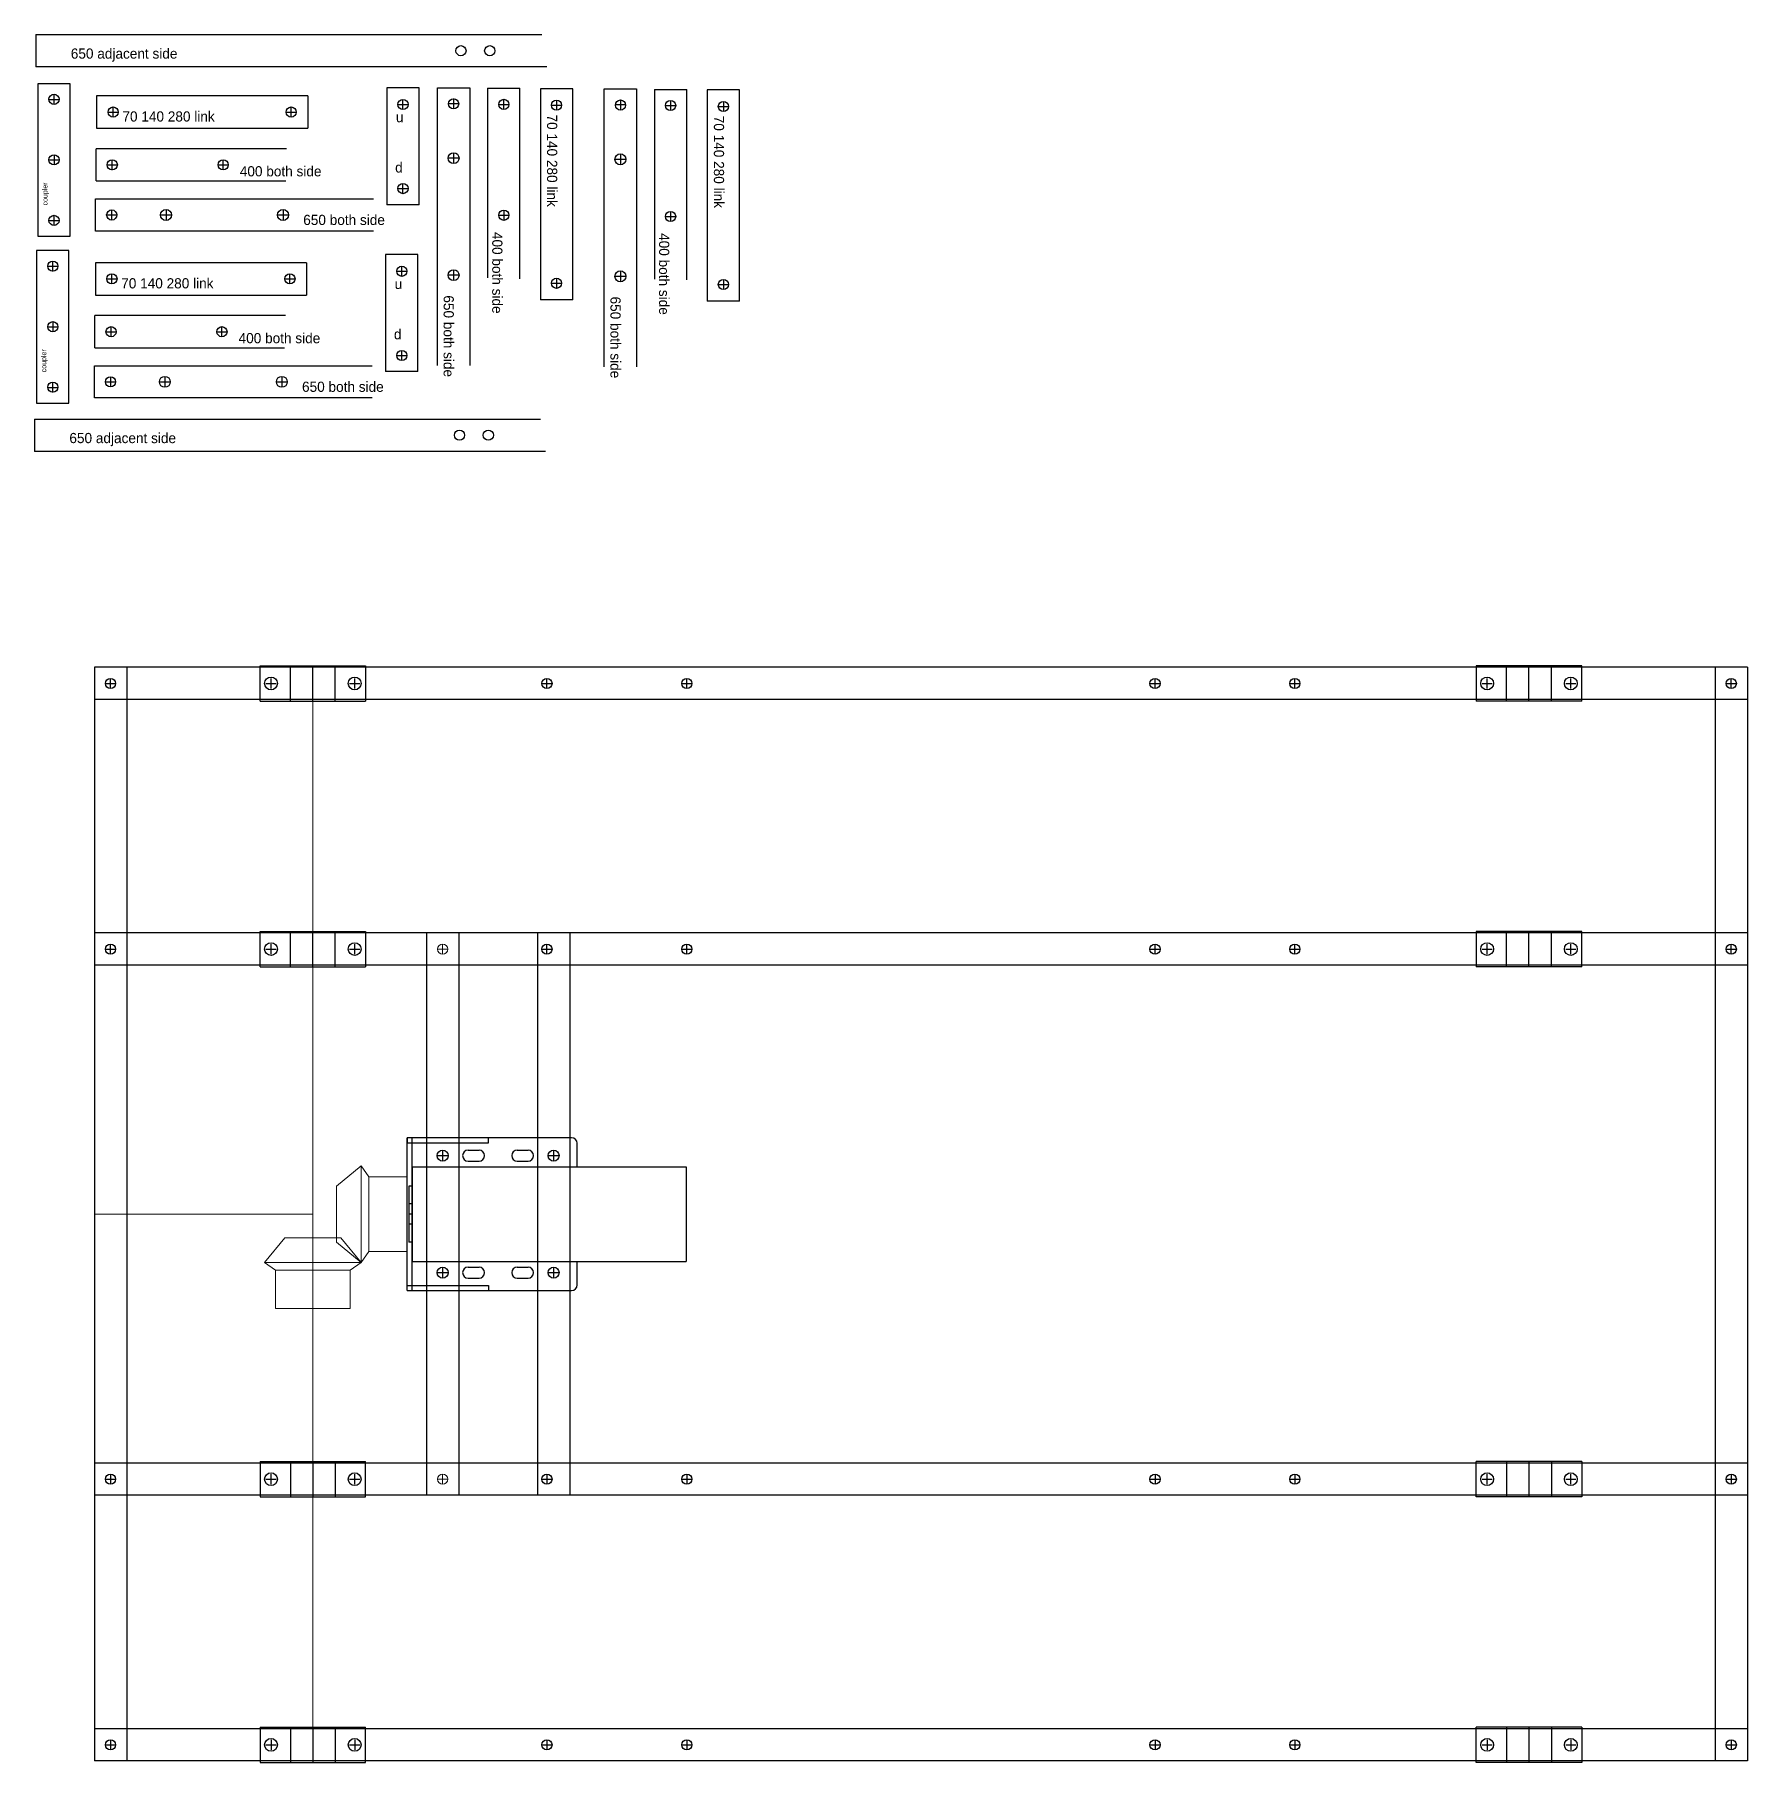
# Model space of a CAD drawing. Header units: millimetres. Extents: x -15418 to 43885, y -27590 to 23052.
# Drawn here: x 5852 to 6526, y 2873 to 3553 of the extents above; entities that cross this region are included whole.
import ezdxf

# ---------------------------------------------------------------- set-up
doc = ezdxf.new("R2010")
doc.units = ezdxf.units.MM
doc.header["$LTSCALE"] = 0.5
doc.layers.get('0').update_dxf_attribs({"lineweight": 5})
doc.layers.get('Defpoints').update_dxf_attribs({"color": 4})
doc.layers.add('Layer1', color=1, linetype='Continuous')
doc.layers.add('Layer2', color=2, linetype='Continuous')
doc.layers.add('Layer5', color=51, linetype='Continuous', lineweight=5)

msp = doc.modelspace()

# ---------------------------------------------------------------- texts
at = {"layer": 'Layer1', "transparency": 33554661}
for s, p in [('650 adjacent side', (5866.4593, 3543.2191)), ('70 140 280 link ', (5886.7589, 3518.4888)), ('u', (5994.2908, 3518.2417)), ('400 both side', (5932.9127, 3496.9318)), ('d', (5993.9951, 3498.4518)), ('650 both side', (5957.8526, 3477.8141)), ('70 140 280 link ', (5886.286, 3452.8877)), ('u', (5993.8179, 3452.6405)), ('400 both side', (5932.4397, 3431.3306)), ('d', (5993.5222, 3432.8507)), ('650 both side', (5957.3797, 3412.2129)), ('650 adjacent side', (5865.9015, 3392.0505))]:
    msp.add_text(s, height=4, dxfattribs=at).set_placement(p)
for s, height, rotation, p in [('70 140 280 link ', 4, 270, (6053.7288, 3521.2418)), ('70 140 280 link ', 4, 270, (6119.33, 3520.7689)), ('coupler', 2, 90, (5857.2892, 3485.4941)), ('400 both side', 4, 270, (6032.1717, 3475.0881)), ('400 both side', 4, 270, (6097.7729, 3474.6152)), ('650 both side', 4, 270, (6013.054, 3450.1482)), ('650 both side', 4, 270, (6078.6552, 3449.6753)), ('coupler', 2, 90, (5856.8163, 3419.893))]:
    msp.add_text(s, height=height, rotation=rotation, dxfattribs=at).set_placement(p)

# ---------------------------------------------------------------- linework, layer by layer
at = {"transparency": 33554661}
for p, q in [((5961.6301, 2991.0521), (5961.6301, 3303.9021)), ((5961.6301, 3186.7521), (5961.6301, 3193.1021)), ((6439.8301, 3186.7521), (6439.8301, 3193.1021)), ((5980.6801, 3107.9521), (5970.9801, 3099.9021)), ((5980.6801, 3088.9021), (5980.6801, 3107.9521)), ((5983.6801, 3103.5621), (5980.6801, 3107.9521)), ((5961.6301, 3079.5521), (5961.6301, 3098.2521)), ((5970.9801, 3077.9021), (5970.9801, 3099.9021)), ((5983.6801, 3074.2421), (5983.6801, 3103.5621)), ((5983.6801, 3103.5621), (5998.6801, 3103.5621)), ((5998.6801, 3103.5621), (5998.6801, 3074.2421)), ((5875.7301, 3088.9021), (5961.6301, 3088.9021)), ((5980.6801, 3088.9021), (5980.6801, 3069.8521)), ((5942.5801, 3069.8521), (5950.6301, 3079.5521)), ((5972.6301, 3079.5521), (5950.6301, 3079.5521)), ((5980.6801, 3069.8521), (5970.9801, 3077.9021)), ((5980.6801, 3069.8521), (5972.6301, 3079.5521)), ((5983.6801, 3074.2421), (5980.6801, 3069.8521)), ((5998.6801, 3074.2421), (5983.6801, 3074.2421)), ((5961.6301, 3069.8521), (5942.5801, 3069.8521)), ((5946.9701, 3066.8521), (5942.5801, 3069.8521)), ((5976.2901, 3066.8521), (5946.9701, 3066.8521)), ((5946.9701, 3066.8521), (5946.9701, 3051.8521)), ((5961.6301, 3069.8521), (5980.6801, 3069.8521)), ((5976.2901, 3066.8521), (5980.6801, 3069.8521)), ((5976.2901, 3051.8521), (5976.2901, 3066.8521)), ((5946.9701, 3051.8521), (5976.2901, 3051.8521)), ((5961.6301, 2991.0521), (5961.6301, 2873.9021)), ((5961.6301, 2991.0521), (5961.6301, 2984.7021)), ((6439.8301, 2991.0521), (6439.8301, 2984.7021))]:
    msp.add_line(p, q, dxfattribs=at)
at = {"layer": 'Defpoints', "transparency": 33554661}
for p, q in [((6063.3901, 3118.9021), (5998.6801, 3118.9021)), ((5998.6801, 3058.9021), (5998.6801, 3118.9021)), ((5998.6801, 3118.9021), (5998.6801, 3116.9021)), ((6000.6801, 3058.9021), (6000.6801, 3118.9021)), ((6030.6801, 3116.9021), (6030.6801, 3118.9021)), ((5998.6801, 3116.9021), (6030.6801, 3116.9021)), ((6022.6801, 3114.0521), (6026.9801, 3114.0521)), ((6041.9801, 3114.0521), (6046.2801, 3114.0521)), ((6065.5401, 3107.5521), (6065.5401, 3116.7521)), ((6022.6801, 3109.7521), (6026.9801, 3109.7521)), ((6041.9801, 3109.7521), (6046.2801, 3109.7521)), ((6022.6801, 3068.0521), (6026.9801, 3068.0521)), ((6041.9801, 3068.0521), (6046.2801, 3068.0521)), ((6065.5401, 3061.0521), (6065.5401, 3070.2521)), ((5998.6801, 3058.9021), (5998.6801, 3060.9021)), ((5998.6801, 3060.9021), (6030.6801, 3060.9021)), ((5998.6801, 3058.9021), (6063.3901, 3058.9021)), ((6022.6801, 3063.7521), (6026.9801, 3063.7521)), ((6030.6801, 3060.9021), (6030.6801, 3058.9021)), ((6041.9801, 3063.7521), (6046.2801, 3063.7521))]:
    msp.add_line(p, q, dxfattribs=at)
for centre in [(6012.6801, 3111.9021), (6056.2801, 3111.9021), (6012.6801, 3065.9021), (6056.2801, 3065.9021)]:
    msp.add_circle(centre, 2.15, dxfattribs=at)
for centre, start, end in [((6063.3901, 3116.7521), 0, 90), ((6022.6801, 3111.9021), 90, 270), ((6026.9801, 3111.9021), 270, 90), ((6041.9801, 3111.9021), 90, 270), ((6046.2801, 3111.9021), 270, 90), ((6022.6801, 3065.9021), 90, 270), ((6026.9801, 3065.9021), 270, 90), ((6041.9801, 3065.9021), 90, 270), ((6046.2801, 3065.9021), 270, 90), ((6063.3901, 3061.0521), 270, 0)]:
    msp.add_arc(centre, 2.15, start, end, dxfattribs=at)
at = {"layer": 'Layer1', "transparency": 33554661}
for p, q in [((5852.7649, 3552.6881), (6051.7316, 3552.6881)), ((5852.7649, 3552.6881), (5852.7649, 3539.9881)), ((6053.6763, 3539.9881), (5852.7649, 3539.9881)), ((5866.2093, 3533.37), (5853.5093, 3533.37)), ((5853.5093, 3533.37), (5853.5093, 3473.37)), ((5866.2093, 3473.37), (5866.2093, 3533.37)), ((5857.8593, 3527.17), (5861.8593, 3527.17)), ((5859.8593, 3525.17), (5859.8593, 3529.17)), ((5959.6008, 3528.5686), (5876.6008, 3528.5686)), ((5876.6008, 3528.5686), (5876.6008, 3515.8686)), ((5959.6008, 3528.5686), (5959.6008, 3515.8686)), ((6003.4305, 3531.7799), (5990.7305, 3531.7799)), ((5990.7305, 3531.7799), (5990.7305, 3485.7799)), ((5997.0805, 3523.2199), (5997.0805, 3527.2199)), ((6003.4305, 3485.7799), (6003.4305, 3531.7799)), ((6010.634, 3422.5455), (6010.634, 3531.7977)), ((6010.634, 3531.7977), (6023.334, 3531.7977)), ((6016.984, 3527.5015), (6016.984, 3523.5015)), ((6023.334, 3531.7977), (6023.334, 3422.5455)), ((6030.3521, 3531.5901), (6030.3521, 3457.0367)), ((6030.3521, 3531.5901), (6043.0521, 3531.5901)), ((6036.6483, 3527.2401), (6036.6483, 3523.2401)), ((6043.0521, 3456.6698), (6043.0521, 3531.5901)), ((6051.1086, 3531.4), (6051.1086, 3448.4)), ((6063.8086, 3531.4), (6051.1086, 3531.4)), ((6057.4586, 3526.9), (6057.4586, 3522.9)), ((6063.8086, 3448.4), (6063.8086, 3531.4)), ((6076.2351, 3422.0725), (6076.2351, 3531.3248)), ((6076.2351, 3531.3248), (6088.9351, 3531.3248)), ((6082.5851, 3527.0286), (6082.5851, 3523.0286)), ((6088.9351, 3531.3248), (6088.9351, 3422.0725)), ((6095.9532, 3531.1172), (6095.9532, 3456.5638)), ((6095.9532, 3531.1172), (6108.6532, 3531.1172)), ((6102.2495, 3526.7672), (6102.2495, 3522.7672)), ((6108.6532, 3456.1969), (6108.6532, 3531.1172)), ((6116.7098, 3530.9271), (6116.7098, 3447.9271)), ((6129.4098, 3530.9271), (6116.7098, 3530.9271)), ((6123.0598, 3526.4271), (6123.0598, 3522.4271)), ((6129.4098, 3447.9271), (6129.4098, 3530.9271)), ((5881.1008, 3522.2186), (5885.1008, 3522.2186)), ((5883.1008, 3520.2186), (5883.1008, 3524.2186)), ((5951.1008, 3522.2186), (5955.1008, 3522.2186)), ((5953.1008, 3520.2186), (5953.1008, 3524.2186)), ((5995.0805, 3525.2199), (5999.0805, 3525.2199)), ((6018.984, 3525.5015), (6014.984, 3525.5015)), ((6034.6483, 3525.2401), (6038.6483, 3525.2401)), ((6055.4586, 3524.9), (6059.4586, 3524.9)), ((6084.5851, 3525.0286), (6080.5851, 3525.0286)), ((6100.2495, 3524.7672), (6104.2495, 3524.7672)), ((6121.0598, 3524.4271), (6125.0598, 3524.4271)), ((5876.6008, 3515.8686), (5959.6008, 3515.8686)), ((5951.331, 3507.8121), (5876.4107, 3507.8121)), ((5876.4107, 3495.1121), (5876.4107, 3507.8121)), ((6016.984, 3506.0977), (6016.984, 3502.0977)), ((6082.5851, 3505.6248), (6082.5851, 3501.6248)), ((5857.8593, 3503.4238), (5861.8593, 3503.4238)), ((5859.8593, 3505.4238), (5859.8593, 3501.4238)), ((5880.7607, 3501.4084), (5884.7607, 3501.4084)), ((5882.7607, 3499.4084), (5882.7607, 3503.4084)), ((5924.3607, 3501.4621), (5928.3607, 3501.4621)), ((5926.3607, 3499.4621), (5926.3607, 3503.4621)), ((6018.984, 3504.0977), (6014.984, 3504.0977)), ((6084.5851, 3503.6248), (6080.5851, 3503.6248)), ((5876.4107, 3495.1121), (5950.9641, 3495.1121)), ((5995.0805, 3492.1299), (5999.0805, 3492.1299)), ((5997.0805, 3490.1299), (5997.0805, 3494.1299)), ((5876.203, 3488.094), (5985.4553, 3488.094)), ((5876.203, 3475.394), (5876.203, 3488.094)), ((6003.4305, 3485.7799), (5990.7305, 3485.7799)), ((5857.8593, 3479.57), (5861.8593, 3479.57)), ((5859.8593, 3477.57), (5859.8593, 3481.57)), ((5880.4993, 3481.744), (5884.4993, 3481.744)), ((5882.4993, 3483.744), (5882.4993, 3479.744)), ((5901.903, 3481.744), (5905.903, 3481.744)), ((5903.903, 3483.744), (5903.903, 3479.744)), ((5947.903, 3481.744), (5951.903, 3481.744)), ((5949.903, 3483.744), (5949.903, 3479.744)), ((6034.7021, 3481.6401), (6038.7021, 3481.6401)), ((6036.7021, 3483.6401), (6036.7021, 3479.6401)), ((6100.3032, 3481.1672), (6104.3032, 3481.1672)), ((6102.3032, 3483.1672), (6102.3032, 3479.1672)), ((5853.5093, 3473.37), (5866.2093, 3473.37)), ((5985.4553, 3475.394), (5876.203, 3475.394)), ((5865.7364, 3467.7689), (5853.0364, 3467.7689)), ((5853.0364, 3467.7689), (5853.0364, 3407.7689)), ((5865.7364, 3407.7689), (5865.7364, 3467.7689)), ((6002.9576, 3466.1788), (5990.2576, 3466.1788)), ((5990.2576, 3466.1788), (5990.2576, 3420.1788)), ((6002.9576, 3420.1788), (6002.9576, 3466.1788)), ((5857.3864, 3461.5689), (5861.3864, 3461.5689)), ((5859.3864, 3459.5689), (5859.3864, 3463.5689)), ((5959.1279, 3462.9675), (5876.1279, 3462.9675)), ((5876.1279, 3462.9675), (5876.1279, 3450.2675)), ((5882.6279, 3454.6175), (5882.6279, 3458.6175)), ((5952.6279, 3454.6175), (5952.6279, 3458.6175)), ((5959.1279, 3462.9675), (5959.1279, 3450.2675)), ((5994.6076, 3459.6188), (5998.6076, 3459.6188)), ((5996.6076, 3457.6188), (5996.6076, 3461.6188)), ((6018.984, 3458.0977), (6014.984, 3458.0977)), ((6016.984, 3460.0977), (6016.984, 3456.0977)), ((6082.5851, 3459.6248), (6082.5851, 3455.6248)), ((5880.6279, 3456.6175), (5884.6279, 3456.6175)), ((5950.6279, 3456.6175), (5954.6279, 3456.6175)), ((6055.4586, 3454.9), (6059.4586, 3454.9)), ((6057.4586, 3456.9), (6057.4586, 3452.9)), ((6084.5851, 3457.6248), (6080.5851, 3457.6248)), ((6121.0598, 3454.4271), (6125.0598, 3454.4271)), ((6123.0598, 3456.4271), (6123.0598, 3452.4271)), ((5876.1279, 3450.2675), (5959.1279, 3450.2675)), ((6063.8086, 3448.4), (6051.1086, 3448.4)), ((6129.4098, 3447.9271), (6116.7098, 3447.9271)), ((5857.3864, 3437.8226), (5861.3864, 3437.8226)), ((5859.3864, 3439.8226), (5859.3864, 3435.8226)), ((5950.8581, 3442.211), (5875.9378, 3442.211)), ((5875.9378, 3429.511), (5875.9378, 3442.211)), ((5882.2878, 3433.8072), (5882.2878, 3437.8072)), ((5925.8878, 3433.861), (5925.8878, 3437.861)), ((5880.2878, 3435.8072), (5884.2878, 3435.8072)), ((5923.8878, 3435.861), (5927.8878, 3435.861)), ((5875.9378, 3429.511), (5950.4912, 3429.511)), ((5994.6076, 3426.5288), (5998.6076, 3426.5288)), ((5996.6076, 3424.5288), (5996.6076, 3428.5288)), ((5875.7301, 3422.4928), (5984.9824, 3422.4928)), ((5875.7301, 3409.7928), (5875.7301, 3422.4928)), ((5882.0264, 3418.1428), (5882.0264, 3414.1428)), ((5903.4301, 3418.1428), (5903.4301, 3414.1428)), ((5949.4301, 3418.1428), (5949.4301, 3414.1428)), ((6002.9576, 3420.1788), (5990.2576, 3420.1788)), ((5857.3864, 3413.9689), (5861.3864, 3413.9689)), ((5859.3864, 3411.9689), (5859.3864, 3415.9689)), ((5880.0264, 3416.1428), (5884.0264, 3416.1428)), ((5901.4301, 3416.1428), (5905.4301, 3416.1428)), ((5947.4301, 3416.1428), (5951.4301, 3416.1428)), ((5853.0364, 3407.7689), (5865.7364, 3407.7689)), ((5984.9824, 3409.7928), (5875.7301, 3409.7928)), ((5852.2071, 3401.5195), (6051.1738, 3401.5195)), ((5852.2071, 3401.5195), (5852.2071, 3388.8195)), ((6053.1185, 3388.8195), (5852.2071, 3388.8195)), ((5961.6301, 3290.6321), (5961.6301, 3304.4721)), ((6439.8301, 3290.6321), (6439.8301, 3304.4721)), ((5961.6301, 3186.1821), (5961.6301, 3200.0221)), ((6439.8301, 3186.1821), (6439.8301, 3200.0221)), ((6000.6801, 3107.5521), (6000.6801, 3070.2521)), ((6000.6801, 3107.5521), (6108.4801, 3107.5521)), ((6108.4801, 3107.5521), (6108.4801, 3070.2521)), ((6000.6801, 3099.9021), (5999.3801, 3099.9021)), ((5999.3801, 3099.9021), (5999.3801, 3077.9021)), ((6000.6801, 3092.9021), (5999.3801, 3092.9021)), ((6000.6801, 3088.9021), (5999.3801, 3088.9021)), ((6000.6801, 3084.9021), (5999.3801, 3084.9021)), ((6000.6801, 3077.9021), (5999.3801, 3077.9021)), ((6000.6801, 3070.2521), (6108.4801, 3070.2521)), ((5961.6301, 2991.6221), (5961.6301, 2977.7821)), ((6439.8301, 2991.6221), (6439.8301, 2977.7821)), ((5961.6301, 2887.1721), (5961.6301, 2873.3321)), ((6439.8301, 2887.1721), (6439.8301, 2873.3321))]:
    msp.add_line(p, q, dxfattribs=at)
for centre, radius in [((6019.8749, 3546.3381), 2), ((6031.1948, 3546.3381), 2), ((5859.8593, 3527.2238), 2), ((5997.0805, 3525.2199), 2), ((6016.984, 3525.4477), 2), ((6036.7021, 3525.2401), 2), ((6057.4586, 3524.9), 2), ((6082.5851, 3524.9748), 2), ((6102.3032, 3524.7672), 2), ((6123.0598, 3524.4271), 2), ((5883.1008, 3522.2186), 2), ((5953.1008, 3522.2186), 2), ((6016.984, 3504.0977), 2.15), ((6082.5851, 3503.6248), 2.15), ((5859.8593, 3503.4238), 2), ((5882.7607, 3501.4621), 2), ((5926.3607, 3501.4621), 2), ((5997.0805, 3492.1299), 2), ((5859.8593, 3479.6238), 2), ((5882.553, 3481.744), 2), ((5903.903, 3481.744), 2.15), ((5949.903, 3481.744), 2.15), ((6036.7021, 3481.6401), 2), ((6102.3032, 3481.1672), 2), ((5859.3864, 3461.6226), 2), ((5882.6279, 3456.6175), 2), ((5952.6279, 3456.6175), 2), ((5996.6076, 3459.6188), 2), ((6016.984, 3458.0977), 2.15), ((6082.5851, 3457.6248), 2.15), ((6057.4586, 3454.9), 2), ((6123.0598, 3454.4271), 2), ((5859.3864, 3437.8226), 2), ((5882.2878, 3435.861), 2), ((5925.8878, 3435.861), 2), ((5996.6076, 3426.5288), 2), ((5882.0801, 3416.1428), 2), ((5903.4301, 3416.1428), 2.15), ((5949.4301, 3416.1428), 2.15), ((5859.3864, 3414.0226), 2), ((6019.3171, 3395.1695), 2), ((6030.637, 3395.1695), 2)]:
    msp.add_circle(centre, radius, dxfattribs=at)
at = {"layer": 'Layer2', "transparency": 33554661}
for p, q in [((5875.7301, 3303.9021), (5875.7301, 2873.9021)), ((6525.7301, 3303.9021), (5875.7301, 3303.9021)), ((5888.4301, 3303.9021), (5888.4301, 2873.9021)), ((5940.8801, 3290.6321), (5940.8801, 3304.4721)), ((5940.8801, 3304.4721), (5982.3801, 3304.4721)), ((5952.8001, 3290.6321), (5952.8001, 3304.4721)), ((5961.6301, 3291.2021), (5961.6301, 3303.9021)), ((5970.4601, 3290.6321), (5970.4601, 3304.4721)), ((5982.3801, 3304.4721), (5982.3801, 3290.6321)), ((6460.5801, 3304.4721), (6419.0801, 3304.4721)), ((6419.0801, 3304.4721), (6419.0801, 3290.6321)), ((6431.0001, 3290.6321), (6431.0001, 3304.4721)), ((6439.8301, 3291.2021), (6439.8301, 3303.9021)), ((6448.6601, 3290.6321), (6448.6601, 3304.4721)), ((6460.5801, 3290.6321), (6460.5801, 3304.4721)), ((6513.0301, 3303.9021), (6513.0301, 2873.9021)), ((6525.7301, 3303.9021), (6525.7301, 2873.9021)), ((5880.0801, 3297.5521), (5884.0801, 3297.5521)), ((5882.0801, 3295.5521), (5882.0801, 3299.5521)), ((5943.1801, 3297.5521), (5947.1801, 3297.5521)), ((5945.1801, 3295.5521), (5945.1801, 3299.5521)), ((5976.0801, 3297.5521), (5980.0801, 3297.5521)), ((5978.0801, 3295.5521), (5978.0801, 3299.5521)), ((6051.6801, 3297.5521), (6055.6801, 3297.5521)), ((6053.6801, 3295.5521), (6053.6801, 3299.5521)), ((6106.6801, 3297.5521), (6110.6801, 3297.5521)), ((6108.6801, 3295.5521), (6108.6801, 3299.5521)), ((6290.7801, 3297.5521), (6294.7801, 3297.5521)), ((6292.7801, 3295.5521), (6292.7801, 3299.5521)), ((6345.7801, 3297.5521), (6349.7801, 3297.5521)), ((6347.7801, 3295.5521), (6347.7801, 3299.5521)), ((6421.3801, 3297.5521), (6425.3801, 3297.5521)), ((6423.3801, 3295.5521), (6423.3801, 3299.5521)), ((6454.2801, 3297.5521), (6458.2801, 3297.5521)), ((6456.2801, 3295.5521), (6456.2801, 3299.5521)), ((6517.3801, 3297.5521), (6521.3801, 3297.5521)), ((6519.3801, 3295.5521), (6519.3801, 3299.5521)), ((6525.7301, 3291.2021), (5875.7301, 3291.2021)), ((5940.8801, 3290.6321), (5982.3801, 3290.6321)), ((5940.8801, 3290.6321), (5949.7101, 3290.6321)), ((6460.5801, 3290.6321), (6419.0801, 3290.6321)), ((6460.5801, 3290.6321), (6451.7501, 3290.6321)), ((5940.8801, 3186.1821), (5940.8801, 3200.0221)), ((5940.8801, 3200.0221), (5982.3801, 3200.0221)), ((5952.8001, 3186.1821), (5952.8001, 3200.0221)), ((5970.4601, 3186.1821), (5970.4601, 3200.0221)), ((5982.3801, 3200.0221), (5982.3801, 3186.1821)), ((6460.5801, 3200.0221), (6419.0801, 3200.0221)), ((6419.0801, 3200.0221), (6419.0801, 3186.1821)), ((6431.0001, 3186.1821), (6431.0001, 3200.0221)), ((6448.6601, 3186.1821), (6448.6601, 3200.0221)), ((6460.5801, 3186.1821), (6460.5801, 3200.0221)), ((6525.7301, 3199.4521), (5875.7301, 3199.4521)), ((5880.0801, 3193.1021), (5884.0801, 3193.1021)), ((5882.0801, 3191.1021), (5882.0801, 3195.1021)), ((5943.1801, 3193.1021), (5947.1801, 3193.1021)), ((5945.1801, 3191.1021), (5945.1801, 3195.1021)), ((5961.6301, 3186.7521), (5961.6301, 3199.4521)), ((5976.0801, 3193.1021), (5980.0801, 3193.1021)), ((5978.0801, 3191.1021), (5978.0801, 3195.1021)), ((6006.3301, 3199.4521), (6006.3301, 2978.3521)), ((6019.0301, 3199.4521), (6019.0301, 2978.3521)), ((6049.9301, 3199.4521), (6049.9301, 2978.3521)), ((6051.6801, 3193.1021), (6055.6801, 3193.1021)), ((6053.6801, 3191.1021), (6053.6801, 3195.1021)), ((6062.6301, 3199.4521), (6062.6301, 2978.3521)), ((6106.6801, 3193.1021), (6110.6801, 3193.1021)), ((6108.6801, 3191.1021), (6108.6801, 3195.1021)), ((6290.7801, 3193.1021), (6294.7801, 3193.1021)), ((6292.7801, 3191.1021), (6292.7801, 3195.1021)), ((6345.7801, 3193.1021), (6349.7801, 3193.1021)), ((6347.7801, 3191.1021), (6347.7801, 3195.1021)), ((6421.3801, 3193.1021), (6425.3801, 3193.1021)), ((6423.3801, 3191.1021), (6423.3801, 3195.1021)), ((6439.8301, 3186.7521), (6439.8301, 3199.4521)), ((6454.2801, 3193.1021), (6458.2801, 3193.1021)), ((6456.2801, 3191.1021), (6456.2801, 3195.1021)), ((6517.3801, 3193.1021), (6521.3801, 3193.1021)), ((6519.3801, 3191.1021), (6519.3801, 3195.1021)), ((6525.7301, 3186.7521), (5875.7301, 3186.7521)), ((5940.8801, 3186.1821), (5982.3801, 3186.1821)), ((5940.8801, 3186.1821), (5949.7101, 3186.1821)), ((6460.5801, 3186.1821), (6419.0801, 3186.1821)), ((6460.5801, 3186.1821), (6451.7501, 3186.1821)), ((6010.6801, 3111.9021), (6014.6801, 3111.9021)), ((6012.6801, 3113.9021), (6012.6801, 3109.9021)), ((6054.2801, 3111.9021), (6058.2801, 3111.9021)), ((6056.2801, 3113.9021), (6056.2801, 3109.9021)), ((6010.6801, 3065.9021), (6014.6801, 3065.9021)), ((6012.6801, 3067.9021), (6012.6801, 3063.9021)), ((6054.2801, 3065.9021), (6058.2801, 3065.9021)), ((6056.2801, 3067.9021), (6056.2801, 3063.9021)), ((6525.7301, 2991.0521), (5875.7301, 2991.0521)), ((5940.8801, 2991.6221), (5982.3801, 2991.6221)), ((5940.8801, 2991.6221), (5940.8801, 2977.7821)), ((5940.8801, 2991.6221), (5949.7101, 2991.6221)), ((5952.8001, 2991.6221), (5952.8001, 2977.7821)), ((5961.6301, 2991.0521), (5961.6301, 2978.3521)), ((5970.4601, 2991.6221), (5970.4601, 2977.7821)), ((5982.3801, 2977.7821), (5982.3801, 2991.6221)), ((6460.5801, 2991.6221), (6419.0801, 2991.6221)), ((6419.0801, 2977.7821), (6419.0801, 2991.6221)), ((6431.0001, 2991.6221), (6431.0001, 2977.7821)), ((6439.8301, 2991.0521), (6439.8301, 2978.3521)), ((6448.6601, 2991.6221), (6448.6601, 2977.7821)), ((6460.5801, 2991.6221), (6451.7501, 2991.6221)), ((6460.5801, 2991.6221), (6460.5801, 2977.7821)), ((5880.0801, 2984.7021), (5884.0801, 2984.7021)), ((5882.0801, 2986.7021), (5882.0801, 2982.7021)), ((5943.1801, 2984.7021), (5947.1801, 2984.7021)), ((5945.1801, 2982.7021), (5945.1801, 2986.7021)), ((5976.0801, 2984.7021), (5980.0801, 2984.7021)), ((5978.0801, 2982.7021), (5978.0801, 2986.7021)), ((6051.6801, 2984.7021), (6055.6801, 2984.7021)), ((6053.6801, 2986.7021), (6053.6801, 2982.7021)), ((6106.6801, 2984.7021), (6110.6801, 2984.7021)), ((6108.6801, 2986.7021), (6108.6801, 2982.7021)), ((6290.7801, 2984.7021), (6294.7801, 2984.7021)), ((6292.7801, 2986.7021), (6292.7801, 2982.7021)), ((6345.7801, 2984.7021), (6349.7801, 2984.7021)), ((6347.7801, 2986.7021), (6347.7801, 2982.7021)), ((6421.3801, 2984.7021), (6425.3801, 2984.7021)), ((6423.3801, 2982.7021), (6423.3801, 2986.7021)), ((6454.2801, 2984.7021), (6458.2801, 2984.7021)), ((6456.2801, 2982.7021), (6456.2801, 2986.7021)), ((6517.3801, 2984.7021), (6521.3801, 2984.7021)), ((6519.3801, 2986.7021), (6519.3801, 2982.7021)), ((6525.7301, 2978.3521), (5875.7301, 2978.3521)), ((5940.8801, 2977.7821), (5982.3801, 2977.7821)), ((6460.5801, 2977.7821), (6419.0801, 2977.7821)), ((6525.7301, 2886.6021), (5875.7301, 2886.6021)), ((5882.0801, 2882.2521), (5882.0801, 2878.2521)), ((5940.8801, 2887.1721), (5982.3801, 2887.1721)), ((5940.8801, 2887.1721), (5940.8801, 2873.3321)), ((5940.8801, 2887.1721), (5949.7101, 2887.1721)), ((5945.1801, 2882.2521), (5945.1801, 2878.2521)), ((5952.8001, 2887.1721), (5952.8001, 2873.3321)), ((5961.6301, 2886.6021), (5961.6301, 2873.9021)), ((5970.4601, 2887.1721), (5970.4601, 2873.3321)), ((5978.0801, 2882.2521), (5978.0801, 2878.2521)), ((5982.3801, 2873.3321), (5982.3801, 2887.1721)), ((6053.6801, 2882.2521), (6053.6801, 2878.2521)), ((6108.6801, 2882.2521), (6108.6801, 2878.2521)), ((6292.7801, 2882.2521), (6292.7801, 2878.2521)), ((6347.7801, 2882.2521), (6347.7801, 2878.2521)), ((6460.5801, 2887.1721), (6419.0801, 2887.1721)), ((6419.0801, 2873.3321), (6419.0801, 2887.1721)), ((6423.3801, 2882.2521), (6423.3801, 2878.2521)), ((6431.0001, 2887.1721), (6431.0001, 2873.3321)), ((6439.8301, 2886.6021), (6439.8301, 2873.9021)), ((6448.6601, 2887.1721), (6448.6601, 2873.3321)), ((6460.5801, 2887.1721), (6451.7501, 2887.1721)), ((6456.2801, 2882.2521), (6456.2801, 2878.2521)), ((6460.5801, 2887.1721), (6460.5801, 2873.3321)), ((6519.3801, 2882.2521), (6519.3801, 2878.2521)), ((6525.7301, 2873.9021), (5875.7301, 2873.9021)), ((5880.0801, 2880.2521), (5884.0801, 2880.2521)), ((5943.1801, 2880.2521), (5947.1801, 2880.2521)), ((5976.0801, 2880.2521), (5980.0801, 2880.2521)), ((6051.6801, 2880.2521), (6055.6801, 2880.2521)), ((6106.6801, 2880.2521), (6110.6801, 2880.2521)), ((6290.7801, 2880.2521), (6294.7801, 2880.2521)), ((6345.7801, 2880.2521), (6349.7801, 2880.2521)), ((6421.3801, 2880.2521), (6425.3801, 2880.2521)), ((6454.2801, 2880.2521), (6458.2801, 2880.2521)), ((6517.3801, 2880.2521), (6521.3801, 2880.2521)), ((5940.8801, 2873.3321), (5982.3801, 2873.3321)), ((6460.5801, 2873.3321), (6419.0801, 2873.3321))]:
    msp.add_line(p, q, dxfattribs=at)
for centre, radius in [((5882.0801, 3297.5521), 2), ((5945.1801, 3297.5521), 2.5), ((5978.0801, 3297.5521), 2.5), ((6053.6801, 3297.5521), 2), ((6108.6801, 3297.5521), 2), ((6292.7801, 3297.5521), 2), ((6347.7801, 3297.5521), 2), ((6423.3801, 3297.5521), 2.5), ((6456.2801, 3297.5521), 2.5), ((6519.3801, 3297.5521), 2), ((5882.0801, 3193.1021), 2), ((5945.1801, 3193.1021), 2.5), ((5978.0801, 3193.1021), 2.5), ((6053.6801, 3193.1021), 2), ((6108.6801, 3193.1021), 2), ((6292.7801, 3193.1021), 2), ((6347.7801, 3193.1021), 2), ((6423.3801, 3193.1021), 2.5), ((6456.2801, 3193.1021), 2.5), ((6519.3801, 3193.1021), 2), ((5882.0801, 2984.7021), 2), ((5945.1801, 2984.7021), 2.5), ((5978.0801, 2984.7021), 2.5), ((6053.6801, 2984.7021), 2), ((6108.6801, 2984.7021), 2), ((6292.7801, 2984.7021), 2), ((6347.7801, 2984.7021), 2), ((6423.3801, 2984.7021), 2.5), ((6456.2801, 2984.7021), 2.5), ((6519.3801, 2984.7021), 2), ((5882.0801, 2880.2521), 2), ((5945.1801, 2880.2521), 2.5), ((5978.0801, 2880.2521), 2.5), ((6053.6801, 2880.2521), 2), ((6108.6801, 2880.2521), 2), ((6292.7801, 2880.2521), 2), ((6347.7801, 2880.2521), 2), ((6423.3801, 2880.2521), 2.5), ((6456.2801, 2880.2521), 2.5), ((6519.3801, 2880.2521), 2)]:
    msp.add_circle(centre, radius, dxfattribs=at)
at = {"layer": 'Layer5', "transparency": 33554661}
for p, q in [((6010.6801, 3193.1021), (6014.6801, 3193.1021)), ((6012.6801, 3195.1021), (6012.6801, 3191.1021)), ((6010.6801, 2984.7021), (6014.6801, 2984.7021)), ((6012.6801, 2986.7021), (6012.6801, 2982.7021))]:
    msp.add_line(p, q, dxfattribs=at)
for centre in [(6012.6801, 3193.1021), (6012.6801, 2984.7021)]:
    msp.add_circle(centre, 2, dxfattribs=at)

msp.set_redraw_order([(e.dxf.handle, doc.entitydb.next_handle()) for e in msp.query("TEXT MTEXT ATTDEF DIMENSION ARC_DIMENSION")])  # texts and dimensions are drawn at this point

doc.saveas('drawing.dxf')
